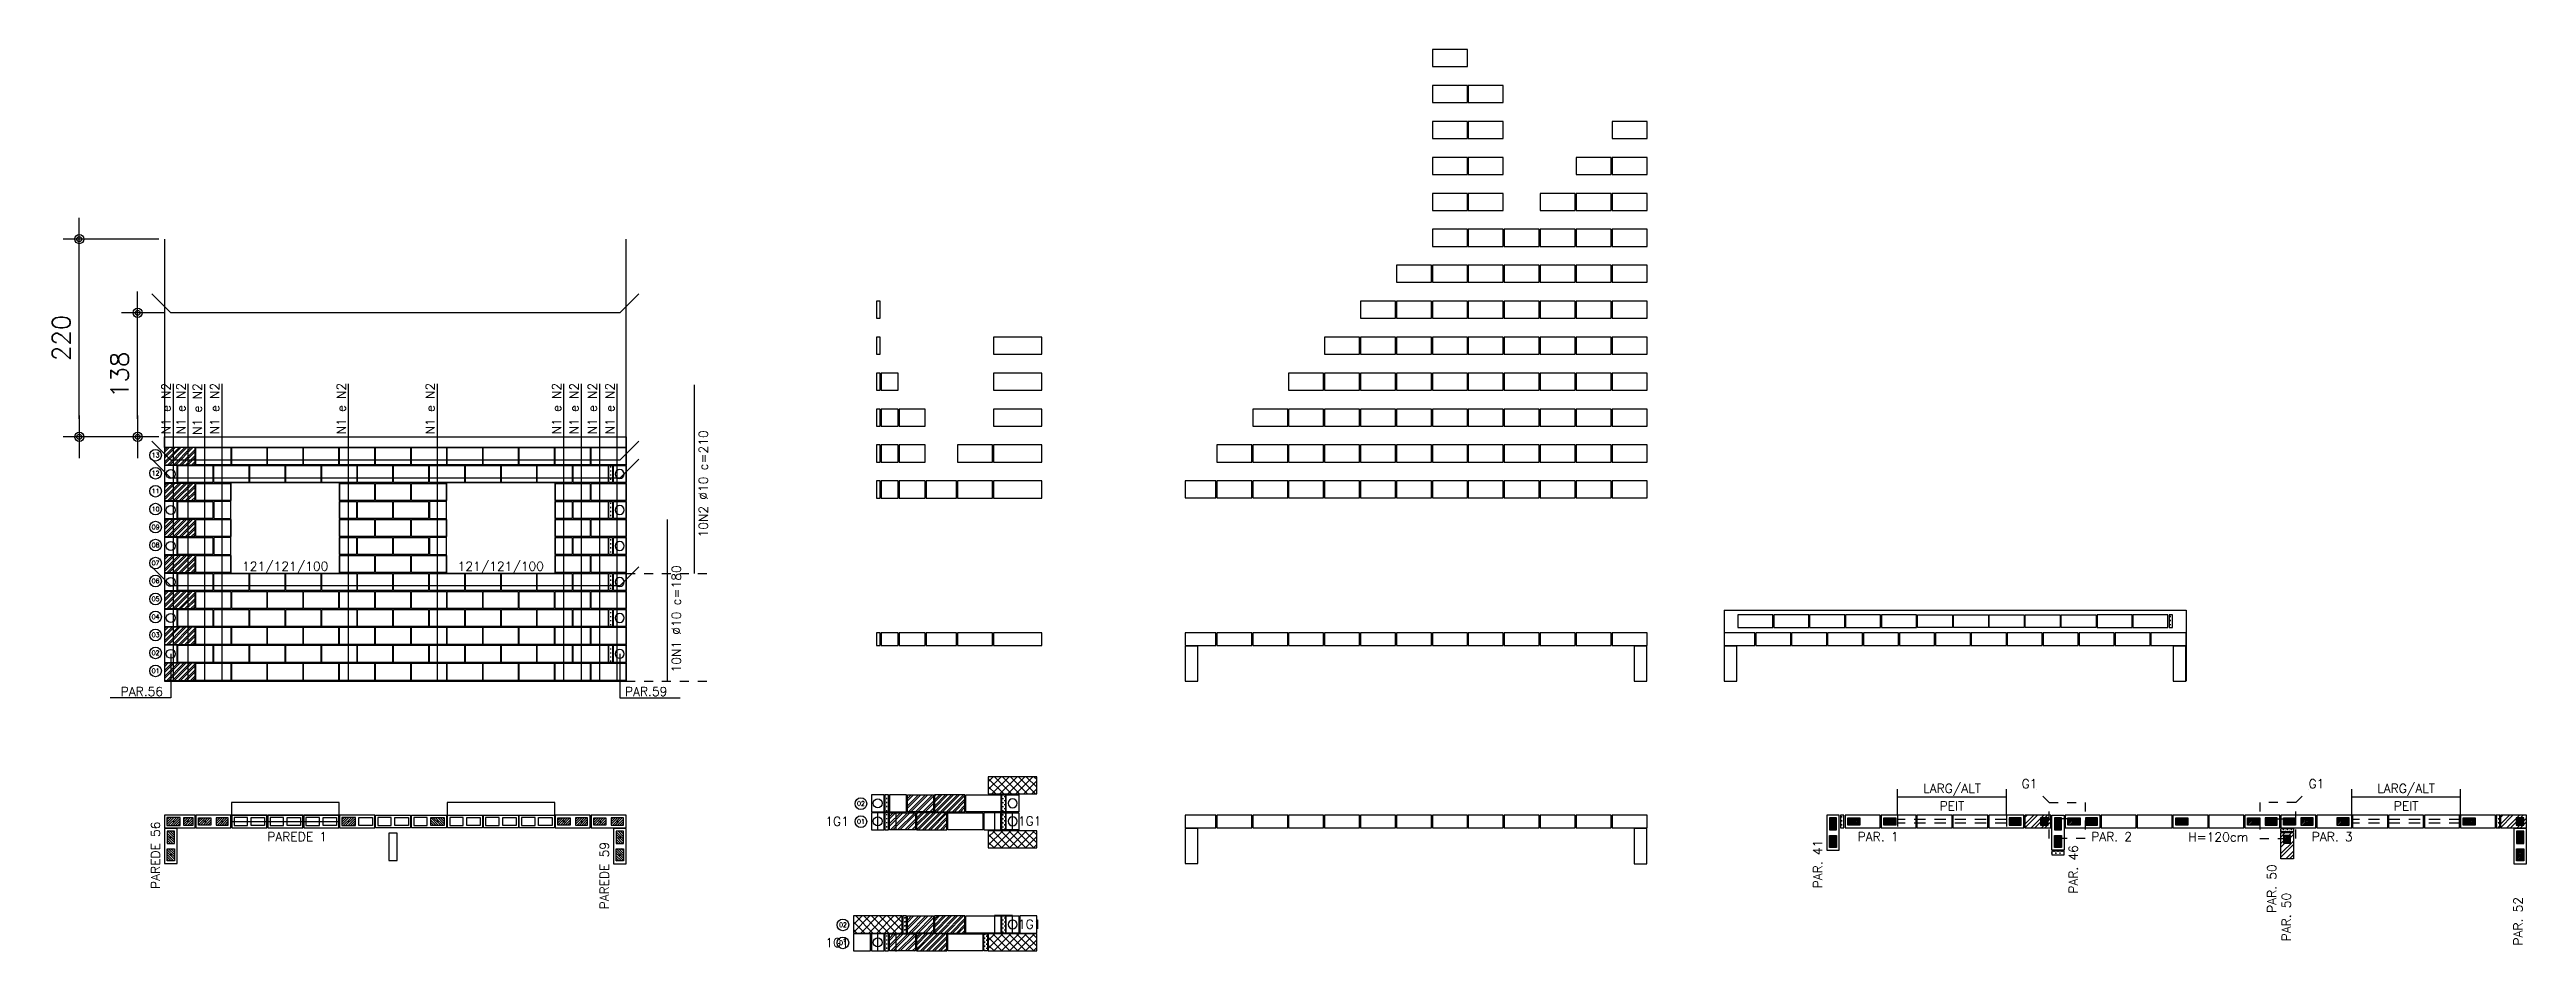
# Model space of a CAD drawing. Header units: metres. Extents: x -96 to 15, y -5 to 9.
# Drawn here: x -12.64 to 14.93, y -0.98 to 9.06 of the extents above; entities that cross this region are included whole.
import ezdxf
from ezdxf.enums import TextEntityAlignment as Align

# ---------------------------------------------------------------- set-up
doc = ezdxf.new("R2010")
doc.units = ezdxf.units.M
doc.header["$LTSCALE"] = 0.5
doc.header["$MEASUREMENT"] = 0
doc.header["$PDMODE"] = 34
doc.header["$PDSIZE"] = 0.1
for name, pattern in [('CENTER', [2, 1.25, -0.25, 0.25, -0.25]), ('DASHDOT2', [0.5, 0.25, -0.125, 0, -0.125]), ('HIDDEN', [0.375, 0.25, -0.125])]:
    doc.linetypes.add(name, pattern=pattern)
doc.layers.get('0').update_dxf_attribs({"linetype": 'CONTINUOUS'})
doc.layers.get('DEFPOINTS').update_dxf_attribs({"linetype": 'CONTINUOUS'})
doc.layers.add('_ALTERAÇÕES', color=6, linetype='CONTINUOUS', lineweight=100)
for name, color, linetype in [('AUX00', 7, 'CONTINUOUS'), ('AUX01', 1, 'CONTINUOUS'), ('B04', 6, 'CONTINUOUS'), ('B19', 3, 'CONTINUOUS'), ('B19C', 124, 'CONTINUOUS'), ('B29', 180, 'CONTINUOUS'), ('B29C', 184, 'CONTINUOUS'), ('B34', 150, 'CONTINUOUS'), ('B34C', 160, 'CONTINUOUS'), ('B39', 2, 'CONTINUOUS'), ('B39C', 5, 'CONTINUOUS'), ('B54', 1, 'CONTINUOUS'), ('B54C', 16, 'CONTINUOUS'), ('B90°', 116, 'CONTINUOUS'), ('BLOCO-I', 3, 'CONTINUOUS'), ('BLOCOS-E', 2, 'CONTINUOUS'), ('BP', 116, 'CONTINUOUS'), ('EIX01', 1, 'CENTER'), ('ESQ01', 5, 'CONTINUOUS'), ('ESQ03', 180, 'CONTINUOUS'), ('ESQUADRIAS', 5, 'HIDDEN'), ('FERRO', 4, 'CONTINUOUS'), ('FERRO_CANALETA', 4, 'CONTINUOUS'), ('FERRO_GROUTE', 4, 'CONTINUOUS'), ('G1', 6, 'CONTINUOUS'), ('GROUTE01', 6, 'CONTINUOUS'), ('H04', 9, 'CONTINUOUS'), ('H34', 9, 'CONTINUOUS'), ('H54', 1, 'CONTINUOUS'), ('HATCHBLOCO', 7, 'CONTINUOUS'), ('Janela', 23, 'CONTINUOUS'), ('Layer2', 4, 'CONTINUOUS'), ('PAR01', 3, 'CONTINUOUS'), ('PAR02', 6, 'CONTINUOUS'), ('PAR03', 5, 'CONTINUOUS'), ('TXPR', 3, 'CONTINUOUS'), ('TXPR02', 3, 'CONTINUOUS'), ('TXT02', 2, 'CONTINUOUS'), ('VIG02', 3, 'CONTINUOUS')]:
    doc.layers.add(name, color=color, linetype=linetype)
doc.styles.add('ROMANS', font='romans.shx')
doc.styles.add('SIMPLEX', font='SIMPLEX')
doc.dimstyles.get("Standard").update_dxf_attribs({"dimscale": 0, "dimtxt": 0.2, "dimasz": 0.2, "dimexe": 0.18, "dimexo": 0.0625, "dimgap": 0.1, "dimtad": 1, "dimdec": 1, "dimlfac": 100, "dimrnd": 0.5, "dimzin": 13, "dimdsep": 46, "dimtxsty": 'ROMANS', "dimblk1": 'DE2', "dimblk2": 'DE2', "dimsah": 1, "dimcen": 0.1, "dimclrt": 3, "dimadec": 0, "dimazin": 0, "dimtfac": 1, "dimtix": 1, "dimtofl": 0, "dimtmove": 0, "dimatfit": 3, "dimldrblk": 'DE2', "dimfxl": 0, "dimtolj": 1, "dimtzin": 13, "dimarcsym": 0})
pattern_1 = [(360, (9.124238, 13.820944), (0.02250224, 0.02250224), [0.01125112, -0.03375336]), (90, (9.129863, 13.815318), (-0.02250224, 0.02250224), [0.01125112, -0.03375336])]
pattern_2 = [(45, (8.82601, 14.647574), (-0.03314893, 0.03314893), []), (45, (8.84811, 14.647574), (-0.03314893, 0.03314893), [])]
pattern_3 = [(45, (-8.032343, -23.31658), (-0.013258252, 0.013258252), [])]
pattern_4 = [(45, (3.171887, -1.50046), (-0.0441942, 0.0441942), []), (135, (3.171887, -1.50046), (-0.0441942, -0.0441942), [])]
pattern_5 = [(135, (31.669187, 43.465267), (-0.0088388348, -0.0088388348), [])]
pattern_6 = [(45, (43.315318, -24.389187), (-0.0088388348, 0.0088388348), [])]
pattern_7 = [(45, (53.110318, -23.989238), (-0.0088388348, 0.0088388348), [])]
pattern_8 = [(45, (55.110318, -23.989238), (-0.0088388348, 0.0088388348), [])]
pattern_9 = [(45, (55.510318, -23.989238), (-0.0088388348, 0.0088388348), [])]
pattern_10 = [(135, (39.319187, 43.315268), (-0.0088388348, -0.0088388348), [])]

msp = doc.modelspace()

# ---------------------------------------------------------------- texts
at = {"layer": 'AUX00', "color": 2, "style": 'ROMANS'}
for s, p in [('13', (-11.5061, 4.5211)), ('12', (-11.5061, 4.3211)), ('11', (-11.5061, 4.1211)), ('10', (-11.5061, 3.9211)), ('09', (-11.5061, 3.7211)), ('08', (-11.5061, 3.5211)), ('07', (-11.5061, 3.3211)), ('06', (-11.5061, 3.1211)), ('05', (-11.5061, 2.9211)), ('04', (-11.5061, 2.7211)), ('03', (-11.5061, 2.5211)), ('02', (-11.5061, 2.3211)), ('01', (-11.5061, 2.1211)), ('02', (-3.654, 0.6438)), ('01', (-3.654, 0.4438)), ('02', (-3.854, -0.7048)), ('01', (-3.854, -0.9048))]:
    msp.add_text(s, height=0.05, rotation=360, dxfattribs=at).set_placement(p)
at = {"layer": 'TXPR', "linetype": 'Continuous', "style": 'ROMANS'}
for s, p in [('PAR. 1', (7.485, 0.25)), ('PAR. 2', (10.084, 0.25, 0)), ('PAR. 3', (12.54, 0.25))]:
    msp.add_text(s, height=0.1, dxfattribs=at).set_placement(p)
for s, p in [('PAR. 41', (7.09, -0.2742)), ('PAR. 46', (9.935, -0.3342)), ('PAR. 50', (12.145, -0.548)), ('PAR. 50', (12.3064, -0.8645)), ('PAR. 52', (14.8864, -0.9114))]:
    msp.add_text(s, height=0.1, rotation=90, dxfattribs=at).set_placement(p)
at = {"layer": 'TXPR02', "style": 'SIMPLEX'}
for s, p in [('PAREDE 56', (-11.4143, -0.2815)), ('PAREDE 59', (-6.4171, -0.5095))]:
    msp.add_text(s, height=0.1, rotation=90, dxfattribs=at).set_placement(p)
msp.add_text('PAREDE 1', height=0.1, dxfattribs=at).set_placement((-10.2193, 0.2499))
at = {"layer": 'TXT02'}
for s, rotation, style, p in [('N1 e N2', 90, 'ROMANS', (-11.2966, 4.7763, 0)), ('N1 e N2', 90, 'ROMANS', (-11.1316, 4.7763, 0)), ('N1 e N2', 90, 'ROMANS', (-10.9491, 4.7713, 0)), ('N1 e N2', 90, 'ROMANS', (-10.7541, 4.7763, 0)), ('N1 e N2', 90, 'ROMANS', (-9.3466, 4.7763, 0)), ('N1 e N2', 90, 'ROMANS', (-8.3566, 4.7763, 0)), ('N1 e N2', 90, 'ROMANS', (-6.9491, 4.7763, 0)), ('N1 e N2', 90, 'ROMANS', (-6.7541, 4.7763, 0)), ('N1 e N2', 90, 'ROMANS', (-6.5506, 4.7763, 0)), ('N1 e N2', 90, 'ROMANS', (-6.3556, 4.7763, 0)), ('10N2 %%C10 c=210', 90, 'SIMPLEX', (-5.3158, 3.6299)), ('10N1 %%C10 c=180', 90, 'SIMPLEX', (-5.6158, 2.1276)), ('PAR.56', 360, 'ROMANS', (-11.8516, 1.8655, 0)), ('PAR.59', 0, 'ROMANS', (-6.2385, 1.8655, 0))]:
    msp.add_text(s, height=0.1, rotation=rotation, dxfattribs=dict(at, style=style)).set_placement(p)
at = {"layer": 'TXT02', "linetype": 'Continuous', "style": 'ROMANS'}
for s, p in [('121/121/100', (-10.0208, 3.2299, 0)), ('121/121/100', (-7.6208, 3.2299, 0)), ('H=120cm', (11.4992, 0.2161))]:
    msp.add_text(s, height=0.1, dxfattribs=at).set_placement(p, align=Align.BOTTOM_CENTER)
at = {"layer": 'TXT02', "style": 'ROMANS'}
for s, p in [('G1', (9.3095, 0.8395, 0)), ('G1', (12.5038, 0.8395, 0)), ('1G1', (-4.0072, 0.4207)), ('1G1', (-1.8634, 0.4253)), ('1G1', (-1.8634, -0.7233)), ('1G1', (-4.0072, -0.9279))]:
    msp.add_text(s, height=0.1, dxfattribs=at).set_placement(p)
for p in [(8.535, 0.7566, 0), (13.59, 0.7566)]:
    msp.add_attdef('LARG/ALT', text='XXX/XXX', height=0.1, rotation=360, dxfattribs=at).set_placement(p, align=Align.BOTTOM_CENTER)
for p in [(8.535, 0.6924, 0), (13.59, 0.6924)]:
    msp.add_attdef('PEIT', text='100', height=0.1, rotation=360, dxfattribs=at).set_placement(p, align=Align.TOP_CENTER)

# ---------------------------------------------------------------- blocks, each defined once
blk = doc.blocks.new('BP')
at = {"layer": 'BP'}
blk.add_lwpolyline([(0, 0), (0.14, 0), (0.14, 0.19), (0, 0.19)], close=True, dxfattribs=at)
blk.add_circle((0.07, 0.095), 0.05, dxfattribs=at)
blk = doc.blocks.new('BE-14X04-VISTA')
at = {"layer": 'H04'}
h = blk.add_hatch(dxfattribs=at)
h.set_pattern_fill('CROSS', color=256, scale=0.090009, style=0)
h.set_pattern_definition(pattern_1)
h.paths.add_polyline_path([(-0.04, 0), (0, 0), (0, 0.19), (-0.04, 0.19)])
at = {"layer": 'B04'}
blk.add_lwpolyline([(0, 0), (-0.04, 0), (-0.04, 0.19), (0, 0.19)], close=True, dxfattribs=at)
blk = doc.blocks.new('BE-14X34-VISTA')
at = {"layer": 'H34'}
h = blk.add_hatch(dxfattribs=at)
h.set_pattern_fill('ANSI32', color=256, scale=0.125012, style=0)
h.set_pattern_definition(pattern_2)
h.paths.add_polyline_path([(-0.34, 0), (0, 0), (0, 0.19), (-0.34, 0.19)])
at = {"layer": 'B34'}
blk.add_lwpolyline([(-0.34, 0), (0, 0), (0, 0.19), (-0.34, 0.19)], close=True, dxfattribs=at)
blk = doc.blocks.new('BEC-14X34-VISTA')
at = {"layer": 'H34'}
h = blk.add_hatch(dxfattribs=at)
h.set_pattern_fill('ANSI32', color=160, scale=0.125012, style=0)
h.set_pattern_definition(pattern_2)
h.paths.add_polyline_path([(-0.34, 0), (0, 0), (0, 0.19), (-0.34, 0.19)])
at = {"layer": 'B34C'}
blk.add_lwpolyline([(-0.34, 0), (0, 0), (0, 0.19), (-0.34, 0.19)], close=True, dxfattribs=at)
blk = doc.blocks.new('BE-14X29-VISTA')
at = {"layer": 'B34'}
h = blk.add_hatch(dxfattribs=at)
h.set_pattern_fill('ANSI32', scale=0.15, style=0)
h.paths.add_polyline_path([(0, 0.19), (0, 0), (0.29, 0), (0.29, 0.19)])
at = {"layer": 'B29'}
blk.add_lwpolyline([(0, 0.19), (0.29, 0.19), (0.29, 0), (0, 0)], close=True, dxfattribs=at)
blk = doc.blocks.new('BEC-14X29-VISTA')
at = {"layer": 'B29C'}
h = blk.add_hatch(dxfattribs=at)
h.set_pattern_fill('ANSI32', color=256, scale=0.15, style=0)
h.paths.add_polyline_path([(0, 0.19), (0, 0), (0.29, 0), (0.29, 0.19)])
blk.add_lwpolyline([(0, 0.19), (0.29, 0.19), (0.29, 0), (0, 0)], close=True, dxfattribs=at)
blk = doc.blocks.new('V39-2G')
at = {"layer": 'HATCHBLOCO'}
h = blk.add_hatch(dxfattribs=at)
h.set_pattern_fill('ANSI31', color=3, scale=0.15)
h.set_pattern_definition(pattern_3)
h.paths.add_polyline_path([(0.03, 0.03), (0.165, 0.03), (0.165, 0.11), (0.03, 0.11)])
h = blk.add_hatch(dxfattribs=at)
h.set_pattern_fill('ANSI31', color=3, scale=0.15)
h.set_pattern_definition(pattern_3)
h.paths.add_polyline_path([(0.225, 0.03), (0.36, 0.03), (0.36, 0.11), (0.225, 0.11)])
at = {"layer": 'BLOCOS-E'}
for points in [[(0, 0), (0.39, 0), (0.39, 0.14), (0, 0.14)], [(0.165, 0.11), (0.165, 0.03), (0.03, 0.03), (0.03, 0.11)], [(0.225, 0.03), (0.36, 0.03), (0.36, 0.11), (0.225, 0.11)]]:
    blk.add_lwpolyline(points, close=True, dxfattribs=at)
at = {"layer": 'FERRO'}
for centre in [(0.0975, 0.07), (0.2925, 0.07)]:
    blk.add_circle(centre, 0.007, dxfattribs=at)
blk = doc.blocks.new('V34-2G')
at = {"layer": 'HATCHBLOCO'}
h = blk.add_hatch(dxfattribs=at)
h.set_pattern_fill('ANSI31', color=3, scale=0.15)
h.paths.add_polyline_path([(0.025, 0.025), (0.025, 0.115), (0.175, 0.115), (0.175, 0.025)])
h.paths.add_polyline_path([(0.315, 0.025), (0.215, 0.025), (0.215, 0.115), (0.315, 0.115)])
at = {"layer": 'B39'}
blk.add_lwpolyline([(0, 0), (0.34, 0), (0.34, 0.14), (0, 0.14)], close=True, dxfattribs=at)
at = {"layer": 'B39', "color": 30}
for points in [[(0.025, 0.025), (0.175, 0.025), (0.175, 0.115), (0.025, 0.115)], [(0.315, 0.025), (0.215, 0.025), (0.215, 0.115), (0.315, 0.115)]]:
    blk.add_lwpolyline(points, close=True, dxfattribs=at)
at = {"layer": 'FERRO'}
for centre in [(0.1, 0.07), (0.265, 0.07)]:
    blk.add_circle(centre, 0.007, dxfattribs=at)
blk = doc.blocks.new('V39s')
at = {"layer": 'B39'}
for points in [[(0, 0), (0.39, 0), (0.39, 0.14), (0, 0.14)], [(0.025, 0.025), (0.175, 0.025), (0.175, 0.115), (0.025, 0.115)], [(0.365, 0.025), (0.215, 0.025), (0.215, 0.115), (0.365, 0.115)]]:
    blk.add_lwpolyline(points, close=True, dxfattribs=at)
blk = doc.blocks.new('V39-G')
at = {"layer": 'HATCHBLOCO'}
h = blk.add_hatch(dxfattribs=at)
h.set_pattern_fill('ANSI31', color=3, scale=0.15)
h.set_pattern_definition([(45, (-8.1061, -23.4977), (-0.013258252, 0.013258252), [])])
h.paths.add_polyline_path([(0.025, 0.025), (0.025, 0.115), (0.175, 0.115), (0.175, 0.025)])
at = {"layer": 'B39'}
for points in [[(0, 0), (0.39, 0), (0.39, 0.14), (0, 0.14)], [(0.025, 0.025), (0.175, 0.025), (0.175, 0.115), (0.025, 0.115)], [(0.365, 0.025), (0.215, 0.025), (0.215, 0.115), (0.365, 0.115)]]:
    blk.add_lwpolyline(points, close=True, dxfattribs=at)
at = {"layer": 'FERRO'}
blk.add_circle((0.1, 0.07), 0.007, dxfattribs=at)
blk = doc.blocks.new('BE-14X54-VISTA')
at = {"layer": 'H54'}
h = blk.add_hatch(dxfattribs=at)
h.set_pattern_fill('ANSI37', color=9, scale=0.5)
h.set_pattern_definition(pattern_4)
h.paths.add_polyline_path([(0, 0.19), (0, 0), (0.54, 0), (0.54, 0.19)])
at = {"layer": 'B54'}
blk.add_lwpolyline([(0, 0), (0.54, 0), (0.54, 0.19), (0, 0.19)], close=True, dxfattribs=at)
blk = doc.blocks.new('*U24')
at = {"layer": 'H54'}
h = blk.add_hatch(dxfattribs=at)
h.set_pattern_fill('ANSI37', color=16, scale=0.5)
h.set_pattern_definition(pattern_4)
h.paths.add_polyline_path([(0, 0.19), (0, 0), (0.54, 0), (0.54, 0.19)])
at = {"layer": 'B54C'}
blk.add_lwpolyline([(0, 0), (0.54, 0), (0.54, 0.19), (0, 0.19)], close=True, dxfattribs=at)
blk = doc.blocks.new('DE2')
blk.add_line((-1.19, 0), (1.19, 0))
at = {"color": 2}
for radius in [0.256, 0.138]:
    blk.add_circle((0, 0), radius, dxfattribs=at)
blk = doc.blocks.new('*D51')
at = {"layer": 'DEFPOINTS', "color": 0}
for p in [(-12.313, 6.95), (-11.364, 6.95), (-11.364, 4.75)]:
    blk.add_point(p, dxfattribs=at)
at = {"layer": 'ESQ03', "color": 0, "lineweight": -2}
for p, q in [((-11.427, 6.95), (-12.493, 6.95)), ((-12.313, 4.95), (-12.313, 6.75)), ((-11.427, 4.75), (-12.493, 4.75))]:
    blk.add_line(p, q, dxfattribs=at)
at = {"layer": 'ESQ03', "color": 0, "lineweight": -2, "xscale": 0.2, "yscale": 0.2, "zscale": 0.2}
for p, rotation in [((-12.313, 6.95), 90), ((-12.313, 4.75), 270)]:
    blk.add_blockref('DE2', p, dxfattribs=dict(at, rotation=rotation))
at = {"layer": 'ESQ03', "color": 3, "insert": (-12.513, 5.85), "char_height": 0.2, "attachment_point": 5, "rotation": 90, "style": 'ROMANS'}
blk.add_mtext('\\A1;220', dxfattribs=at)
blk = doc.blocks.new('*D52')
at = {"layer": 'DEFPOINTS', "color": 0}
for p in [(-11.663, 6.13), (-11.294, 6.13), (-11.364, 4.75)]:
    blk.add_point(p, dxfattribs=at)
at = {"layer": 'ESQ03', "color": 0, "lineweight": -2}
for p, q in [((-11.357, 6.13), (-11.843, 6.13)), ((-11.663, 4.95), (-11.663, 5.93)), ((-11.427, 4.75), (-11.843, 4.75))]:
    blk.add_line(p, q, dxfattribs=at)
at = {"layer": 'ESQ03', "color": 0, "lineweight": -2, "xscale": 0.2, "yscale": 0.2, "zscale": 0.2}
for p, rotation in [((-11.663, 6.13), 90), ((-11.663, 4.75), 270)]:
    blk.add_blockref('DE2', p, dxfattribs=dict(at, rotation=rotation))
at = {"layer": 'ESQ03', "color": 3, "insert": (-11.863, 5.44), "char_height": 0.2, "attachment_point": 5, "rotation": 90, "style": 'ROMANS'}
blk.add_mtext('\\A1;138', dxfattribs=at)

# ---------------------------------------------------------------- dimensions: what is measured, and where the dimension line sits
at = {"layer": 'ESQ03'}
for base, p2, picture, middle in [((-12.3126, 6.9499), (-11.3643, 6.9499), '*D51', (-12.5126, 5.8499)), ((-11.6633, 6.1299), (-11.2943, 6.1299), '*D52', (-11.8633, 5.4399))]:
    dim = msp.add_linear_dim(base=base, p1=(-11.3643, 4.7499), p2=p2, angle=90, dimstyle='Standard', override={"dimscale": 1}, dxfattribs=at)
    dim.commit()
    dim.dimension.update_dxf_attribs({"geometry": picture, "text_midpoint": middle})

# ---------------------------------------------------------------- hatches: boundary and pattern name
at = {"layer": 'AUX00'}
h = msp.add_hatch(dxfattribs=at)
h.set_pattern_fill('ANSI31', scale=0.1, angle=90, style=0)
h.set_pattern_definition(pattern_5)
h.paths.add_polyline_path([(7.17, 0.3749), (7.25, 0.3749), (7.25, 0.5099), (7.17, 0.5099)])
h = msp.add_hatch(dxfattribs=at)
h.set_pattern_fill('ANSI31', scale=0.1, angle=90, style=0)
h.set_pattern_definition(pattern_5)
h.paths.add_polyline_path([(7.25, 0.3149), (7.25, 0.1799), (7.17, 0.1799), (7.17, 0.3149)])
h = msp.add_hatch(dxfattribs=at)
h.set_pattern_fill('ANSI31', scale=0.1, style=0)
h.set_pattern_definition([(45, (50.660318, -23.989238), (-0.0088388348, 0.0088388348), [])])
h.paths.add_polyline_path([(7.51, 0.5099), (7.51, 0.4299), (7.375, 0.4299), (7.375, 0.5099)])
h = msp.add_hatch(dxfattribs=at)
h.set_pattern_fill('ANSI31', scale=0.1, style=0)
h.set_pattern_definition([(45, (51.060318, -23.989238), (-0.0088388348, 0.0088388348), [])])
h.paths.add_polyline_path([(7.91, 0.5099), (7.91, 0.4299), (7.775, 0.4299), (7.775, 0.5099)])
h = msp.add_hatch(dxfattribs=at)
h.set_pattern_fill('ANSI31', scale=0.1, style=0)
h.set_pattern_definition([(45, (52.260318, -23.989238), (-0.0088388348, 0.0088388348), [])])
h.paths.add_polyline_path([(9.17, 0.5099), (9.17, 0.4299), (9.305, 0.4299), (9.305, 0.5099)])
h = msp.add_hatch(dxfattribs=at)
h.set_pattern_fill('ANSI31', scale=0.1, angle=-90, style=0)
h.set_pattern_definition([(45, (9.605, 0.429949), (-0.0088388, 0.0088388), [])])
h.paths.add_polyline_path([(9.52, 0.5099), (9.52, 0.4299), (9.605, 0.4299), (9.605, 0.5099)])
h = msp.add_hatch(dxfattribs=at)
h.set_pattern_fill('ANSI31', scale=0.1, style=0)
h.set_pattern_definition(pattern_6)
h.paths.add_polyline_path([(9.755, 0.3749), (9.755, 0.5099), (9.675, 0.5099), (9.675, 0.3749)])
h = msp.add_hatch(dxfattribs=at)
h.set_pattern_fill('ANSI31', scale=0.1, style=0)
h.set_pattern_definition(pattern_6)
h.paths.add_polyline_path([(9.675, 0.3149), (9.755, 0.3149), (9.755, 0.1799), (9.675, 0.1799)])
h = msp.add_hatch(dxfattribs=at)
h.set_pattern_fill('ANSI31', scale=0.1, style=0)
h.set_pattern_definition(pattern_7)
h.paths.add_polyline_path([(9.96, 0.5099), (9.96, 0.4299), (9.825, 0.4299), (9.825, 0.5099)])
h = msp.add_hatch(dxfattribs=at)
h.set_pattern_fill('ANSI31', scale=0.1, style=0)
h.set_pattern_definition(pattern_7)
h.paths.add_polyline_path([(10.02, 0.4299), (10.155, 0.4299), (10.155, 0.5099), (10.02, 0.5099)])
h = msp.add_hatch(dxfattribs=at)
h.set_pattern_fill('ANSI31', scale=0.1, style=0)
h.set_pattern_definition([(45, (54.310318, -23.989238), (-0.0088388348, 0.0088388348), [])])
h.paths.add_polyline_path([(11.16, 0.5099), (11.16, 0.4299), (11.025, 0.4299), (11.025, 0.5099)])
h = msp.add_hatch(dxfattribs=at)
h.set_pattern_fill('ANSI31', scale=0.1, style=0)
h.set_pattern_definition(pattern_8)
h.paths.add_polyline_path([(11.96, 0.4299), (11.825, 0.4299), (11.825, 0.5099), (11.96, 0.5099)])
h = msp.add_hatch(dxfattribs=at)
h.set_pattern_fill('ANSI31', scale=0.1, style=0)
h.set_pattern_definition(pattern_8)
h.paths.add_polyline_path([(12.02, 0.5099), (12.02, 0.4299), (12.155, 0.4299), (12.155, 0.5099)])
h = msp.add_hatch(dxfattribs=at)
h.set_pattern_fill('ANSI31', scale=0.1, style=0)
h.set_pattern_definition(pattern_9)
h.paths.add_polyline_path([(12.36, 0.4299), (12.225, 0.4299), (12.225, 0.5099), (12.36, 0.5099)])
h = msp.add_hatch(dxfattribs=at)
h.set_pattern_fill('ANSI31', scale=0.1, angle=-90, style=0)
h.set_pattern_definition([(45, (0.26, 0.03), (-0.008838835, 0.008838835), [])])
h.paths.add_polyline_path([(12.225, 0.23), (12.305, 0.23), (12.305, 0.315), (12.225, 0.315)])
h = msp.add_hatch(dxfattribs=at)
h.set_pattern_fill('ANSI31', scale=0.1, style=0)
h.set_pattern_definition(pattern_9)
h.paths.add_polyline_path([(12.42, 0.5099), (12.42, 0.4299), (12.555, 0.4299), (12.555, 0.5099)])
h = msp.add_hatch(dxfattribs=at)
h.set_pattern_fill('ANSI31', scale=0.1, style=0)
h.set_pattern_definition([(45, (55.910318, -23.989238), (-0.0088388348, 0.0088388348), [])])
h.paths.add_polyline_path([(12.82, 0.5099), (12.82, 0.4299), (12.955, 0.4299), (12.955, 0.5099)])
h = msp.add_hatch(dxfattribs=at)
h.set_pattern_fill('ANSI31', scale=0.1, style=0)
h.set_pattern_definition([(45, (57.510318, -23.989238), (-0.0088388348, 0.0088388348), [])])
h.paths.add_polyline_path([(14.36, 0.5099), (14.36, 0.4299), (14.225, 0.4299), (14.225, 0.5099)])
h = msp.add_hatch(dxfattribs=at)
h.set_pattern_fill('ANSI31', scale=0.1, angle=-90, style=0)
h.set_pattern_definition([(45, (14.9, 0.42995), (-0.0088388, 0.0088388), [])])
h.paths.add_polyline_path([(14.815, 0.5099), (14.815, 0.4299), (14.9, 0.4299), (14.9, 0.5099)])
h = msp.add_hatch(dxfattribs=at)
h.set_pattern_fill('ANSI31', scale=0.1, angle=90, style=0)
h.set_pattern_definition(pattern_10)
h.paths.add_polyline_path([(14.82, 0.225), (14.9, 0.225), (14.9, 0.36), (14.82, 0.36)])
h = msp.add_hatch(dxfattribs=at)
h.set_pattern_fill('ANSI31', scale=0.1, angle=90, style=0)
h.set_pattern_definition(pattern_10)
h.paths.add_polyline_path([(14.9, 0.165), (14.9, 0.03), (14.82, 0.03), (14.82, 0.165)])
at = {"layer": 'B34'}
h = msp.add_hatch(dxfattribs=at)
h.set_pattern_fill('STEEL', scale=0.025, style=0)
h.set_pattern_definition([(45, (9.345, 0.39995), (-0.056127, 0.056127), []), (45, (9.345, 0.43964), (-0.056127, 0.056127), [])])
h.paths.add_polyline_path([(9.635, 0.5399), (9.345, 0.5399), (9.345, 0.3999), (9.635, 0.3999)])
h = msp.add_hatch(dxfattribs=at)
h.set_pattern_fill('STEEL', scale=0.025, style=0)
h.set_pattern_definition([(45, (0, 0), (-0.0561266, 0.0561266), []), (45, (0, 0.03969), (-0.0561266, 0.0561266), [])])
h.paths.add_polyline_path([(12.195, 0.055), (12.195, 0.345), (12.335, 0.345), (12.335, 0.055)])
h = msp.add_hatch(dxfattribs=at)
h.set_pattern_fill('STEEL', scale=0.025, style=0)
h.set_pattern_definition([(45, (14.64, 0.39995), (-0.056127, 0.056127), []), (45, (14.64, 0.43964), (-0.056127, 0.056127), [])])
h.paths.add_polyline_path([(14.93, 0.5399), (14.64, 0.5399), (14.64, 0.3999), (14.93, 0.3999)])
at = {"layer": 'H04'}
h = msp.add_hatch(dxfattribs=at)
h.set_pattern_fill('CROSS', color=256, scale=0.090009, style=0)
h.set_pattern_definition([(360, (12.782766, 16.049976), (0.02250224, 0.02250224), [0.01125112, -0.03375336]), (90, (12.788391, 16.04435), (-0.02250224, 0.02250224), [0.01125112, -0.03375336])])
h.paths.add_polyline_path([(10.991, 2.629), (10.951, 2.629), (10.951, 2.769), (10.991, 2.769)])
h = msp.add_hatch(dxfattribs=at)
h.set_pattern_fill('CROSS', color=256, scale=0.090009, style=0)
h.set_pattern_definition(pattern_1)
h.paths.add_polyline_path([(7.3325, 0.3999), (7.2925, 0.3999), (7.2925, 0.5399), (7.3325, 0.5399)])
h = msp.add_hatch(dxfattribs=at)
h.set_pattern_fill('CROSS', color=256, scale=0.090009, angle=-90, style=0)
h.set_pattern_definition([(270, (26.015944, -8.771788), (0.02250224, -0.02250224), [0.01125112, -0.03375336]), (360, (26.010318, -8.777413), (0.02250224, 0.02250224), [0.01125112, -0.03375336])])
h.paths.add_polyline_path([(12.195, 0.3925), (12.195, 0.3525), (12.335, 0.3525), (12.335, 0.3925)])
h = msp.add_hatch(dxfattribs=at)
h.set_pattern_fill('CROSS', color=256, scale=0.090009, style=0)
h.set_pattern_definition(pattern_1)
h.paths.add_polyline_path([(14.6325, 0.3999), (14.5925, 0.3999), (14.5925, 0.5399), (14.6325, 0.5399)])
h = msp.add_hatch(dxfattribs=at)
h.set_pattern_fill('CROSS', color=256, scale=0.090009, style=0)
h.set_pattern_definition(pattern_1)
h.paths.add_polyline_path([(9.645, 0.0999), (9.645, 0.1399), (9.785, 0.1399), (9.785, 0.0999)])

# ---------------------------------------------------------------- linework, layer by layer
at = {"layer": 'AUX00'}
for centre in [(-11.4639, 4.5449), (-11.4639, 4.3449), (-11.4639, 4.1449), (-11.4639, 3.9449), (-11.4639, 3.7449), (-11.4639, 3.5449), (-11.4639, 3.3449), (-11.4639, 3.1449), (-11.4639, 2.9449), (-11.4639, 2.7449), (-11.4639, 2.5449), (-11.4639, 2.3449), (-11.4639, 2.1449), (-3.6118, 0.6676), (-3.6118, 0.4676), (-3.8118, -0.681), (-3.8118, -0.881)]:
    msp.add_circle(centre, 0.065, dxfattribs=at)
at = {"layer": 'AUX01'}
for p, q in [((7.93, 0.5399, 0), (7.93, 0.8299, 0)), ((9.14, 0.5399, 0), (9.14, 0.8299, 0)), ((12.985, 0.5399), (12.985, 0.8299)), ((14.195, 0.5399), (14.195, 0.8299)), ((9.14, 0.7399, 0), (7.93, 0.7399, 0)), ((14.195, 0.7399), (12.985, 0.7399))]:
    msp.add_line(p, q, dxfattribs=at)
at = {"layer": 'AUX01', "linetype": 'DASHDOT2', "ltscale": 0.5}
for p, q in [((9.6176, 0.6818, 0), (9.4762, 0.8233, 0)), ((12.3624, 0.6818, 0), (12.5038, 0.8233, 0))]:
    msp.add_line(p, q, dxfattribs=at)
at = {"layer": 'AUX01'}
msp.add_lwpolyline([(-11.3643, 6.9499), (-11.3643, 2.0299), (-6.2258, 2.0299), (-6.2258, 6.9499)], dxfattribs=at)
for points in [[(-10.6258, 4.2399), (-9.4158, 4.2399), (-9.4158, 3.2299), (-10.6258, 3.2299)], [(-8.2258, 4.2399), (-7.0158, 4.2399), (-7.0158, 3.2299), (-8.2258, 3.2299)]]:
    msp.add_lwpolyline(points, close=True, dxfattribs=at)
at = {"layer": 'AUX01', "elevation": 0}
for points in [[(-11.2943, 2.3349), (-11.2943, 1.8441), (-11.9679, 1.8441)], [(-6.2958, 2.3349), (-6.2958, 1.8441), (-5.6222, 1.8441)]]:
    msp.add_lwpolyline(points, dxfattribs=at)
at = {"layer": 'AUX01', "linetype": 'DASHDOT2', "ltscale": 0.5, "elevation": 0}
for points in [[(10.0176, 0.2818), (9.6176, 0.2818), (9.6176, 0.6818), (10.0176, 0.6818)], [(11.9624, 0.2818), (12.3624, 0.2818), (12.3624, 0.6818), (11.9624, 0.6818)]]:
    msp.add_lwpolyline(points, close=True, dxfattribs=at)
at = {"layer": 'B04'}
for points in [[(-3.4389, 6.0689), (-3.3989, 6.0689), (-3.3989, 6.2589), (-3.4389, 6.2589)], [(-3.4389, 5.6689), (-3.3989, 5.6689), (-3.3989, 5.8589), (-3.4389, 5.8589)], [(-3.4389, 5.2689), (-3.3989, 5.2689), (-3.3989, 5.4589), (-3.4389, 5.4589)], [(-3.4389, 4.8689), (-3.3989, 4.8689), (-3.3989, 5.0589), (-3.4389, 5.0589)], [(-3.4389, 4.4689), (-3.3989, 4.4689), (-3.3989, 4.6589), (-3.4389, 4.6589)], [(-3.4389, 4.0689), (-3.3989, 4.0689), (-3.3989, 4.2589), (-3.4389, 4.2589)], [(10.951, 2.629), (10.991, 2.629), (10.991, 2.769), (10.951, 2.769)], [(-3.4389, 2.429), (-3.3989, 2.429), (-3.3989, 2.569), (-3.4389, 2.569)], [(7.2925, 0.3999), (7.3325, 0.3999), (7.3325, 0.5399), (7.2925, 0.5399)], [(12.195, 0.3525), (12.195, 0.3925), (12.335, 0.3925), (12.335, 0.3525)], [(14.5925, 0.3999), (14.6325, 0.3999), (14.6325, 0.5399), (14.5925, 0.5399)], [(9.645, 0.1399), (9.645, 0.0999), (9.785, 0.0999), (9.785, 0.1399)]]:
    msp.add_lwpolyline(points, close=True, dxfattribs=at)
at = {"layer": 'B19'}
for points in [[(-3.3864, 5.2689), (-3.1964, 5.2689), (-3.1964, 5.4589), (-3.3864, 5.4589)], [(-3.3864, 4.8689), (-3.1964, 4.8689), (-3.1964, 5.0589), (-3.3864, 5.0589)], [(-3.3864, 4.4689), (-3.1964, 4.4689), (-3.1964, 4.6589), (-3.3864, 4.6589)], [(-3.3864, 4.0689), (-3.1964, 4.0689), (-3.1964, 4.2589), (-3.3864, 4.2589)], [(-10.6258, 4.0299), (-10.8158, 4.0299), (-10.8158, 3.8399), (-10.6258, 3.8399)], [(-9.4158, 4.0299), (-9.2258, 4.0299), (-9.2258, 3.8399), (-9.4158, 3.8399)], [(-8.2258, 4.0299), (-8.4158, 4.0299), (-8.4158, 3.8399), (-8.2258, 3.8399)], [(-7.0158, 4.0299), (-6.8258, 4.0299), (-6.8258, 3.8399), (-7.0158, 3.8399)], [(-10.6258, 3.6299), (-10.8158, 3.6299), (-10.8158, 3.4399), (-10.6258, 3.4399)], [(-9.4158, 3.6299), (-9.2258, 3.6299), (-9.2258, 3.4399), (-9.4158, 3.4399)], [(-8.2258, 3.6299), (-8.4158, 3.6299), (-8.4158, 3.4399), (-8.2258, 3.4399)], [(-7.0158, 3.6299), (-6.8258, 3.6299), (-6.8258, 3.4399), (-7.0158, 3.4399)], [(-3.1964, 2.569), (-3.3864, 2.569), (-3.3864, 2.429), (-3.1964, 2.429)], [(-2.0535, 0.5669), (-2.2435, 0.5669), (-2.2435, 0.3769), (-2.0535, 0.3769)], [(-3.5034, -0.7817), (-3.6934, -0.7817), (-3.6934, -0.9717), (-3.5034, -0.9717)]]:
    msp.add_lwpolyline(points, close=True, dxfattribs=at)
at = {"layer": 'B19C'}
for points in [[(-3.1034, 0.7669), (-3.2934, 0.7669), (-3.2934, 0.5769), (-3.1034, 0.5769)], [(-1.6535, -0.5817), (-1.8435, -0.5817), (-1.8435, -0.7717), (-1.6535, -0.7717)]]:
    msp.add_lwpolyline(points, close=True, dxfattribs=at)
at = {"layer": 'B29'}
for points in [[(-3.1864, 4.8689), (-2.8964, 4.8689), (-2.8964, 5.0589), (-3.1864, 5.0589)], [(-3.1864, 4.4689), (-2.8964, 4.4689), (-2.8964, 4.6589), (-3.1864, 4.6589)], [(-3.1864, 4.0689), (-2.8964, 4.0689), (-2.8964, 4.2589), (-3.1864, 4.2589)], [(-3.1864, 2.429), (-2.8964, 2.429), (-2.8964, 2.569), (-3.1864, 2.569)], [(9.635, 0.5399), (9.345, 0.5399), (9.345, 0.3999), (9.635, 0.3999)], [(12.195, 0.055), (12.195, 0.345), (12.335, 0.345), (12.335, 0.055)], [(14.64, 0.3999), (14.93, 0.3999), (14.93, 0.5399), (14.64, 0.5399)]]:
    msp.add_lwpolyline(points, close=True, dxfattribs=at)
at = {"layer": 'B34'}
for points in [[(-2.8864, 4.0689), (-2.5464, 4.0689), (-2.5464, 4.2589), (-2.8864, 4.2589)], [(0, 4.069), (0.34, 4.069), (0.34, 4.259), (0, 4.259)], [(-2.8864, 2.429), (-2.5464, 2.429), (-2.5464, 2.569), (-2.8864, 2.569)], [(0, 2.429), (0.34, 2.429), (0.34, 2.569), (0, 2.569)], [(6, 2.429), (6.34, 2.429), (6.34, 2.569), (6, 2.569)], [(0, 0.3999), (0.34, 0.3999), (0.34, 0.5399), (0, 0.5399)]]:
    msp.add_lwpolyline(points, close=True, dxfattribs=at)
at = {"layer": 'B39'}
for points in [[(2.75, 8.869), (3.14, 8.869), (3.14, 9.059), (2.75, 9.059)], [(2.75, 8.469), (3.14, 8.469), (3.14, 8.659), (2.75, 8.659)], [(3.15, 8.469), (3.54, 8.469), (3.54, 8.659), (3.15, 8.659)], [(2.75, 8.069), (3.14, 8.069), (3.14, 8.259), (2.75, 8.259)], [(3.15, 8.069), (3.54, 8.069), (3.54, 8.259), (3.15, 8.259)], [(4.75, 8.069), (5.14, 8.069), (5.14, 8.259), (4.75, 8.259)], [(2.75, 7.669), (3.14, 7.669), (3.14, 7.859), (2.75, 7.859)], [(3.15, 7.669), (3.54, 7.669), (3.54, 7.859), (3.15, 7.859)], [(4.35, 7.669), (4.74, 7.669), (4.74, 7.859), (4.35, 7.859)], [(4.75, 7.669), (5.14, 7.669), (5.14, 7.859), (4.75, 7.859)], [(2.75, 7.269), (3.14, 7.269), (3.14, 7.459), (2.75, 7.459)], [(3.15, 7.269), (3.54, 7.269), (3.54, 7.459), (3.15, 7.459)], [(3.95, 7.269), (4.34, 7.269), (4.34, 7.459), (3.95, 7.459)], [(4.35, 7.269), (4.74, 7.269), (4.74, 7.459), (4.35, 7.459)], [(4.75, 7.269), (5.14, 7.269), (5.14, 7.459), (4.75, 7.459)], [(2.75, 6.869), (3.14, 6.869), (3.14, 7.059), (2.75, 7.059)], [(3.15, 6.869), (3.54, 6.869), (3.54, 7.059), (3.15, 7.059)], [(3.55, 6.869), (3.94, 6.869), (3.94, 7.059), (3.55, 7.059)], [(3.95, 6.869), (4.34, 6.869), (4.34, 7.059), (3.95, 7.059)], [(4.35, 6.869), (4.74, 6.869), (4.74, 7.059), (4.35, 7.059)], [(4.75, 6.869), (5.14, 6.869), (5.14, 7.059), (4.75, 7.059)], [(2.35, 6.469), (2.74, 6.469), (2.74, 6.659), (2.35, 6.659)], [(2.75, 6.469), (3.14, 6.469), (3.14, 6.659), (2.75, 6.659)], [(3.15, 6.469), (3.54, 6.469), (3.54, 6.659), (3.15, 6.659)], [(3.55, 6.469), (3.94, 6.469), (3.94, 6.659), (3.55, 6.659)], [(3.95, 6.469), (4.34, 6.469), (4.34, 6.659), (3.95, 6.659)], [(4.35, 6.469), (4.74, 6.469), (4.74, 6.659), (4.35, 6.659)], [(4.75, 6.469), (5.14, 6.469), (5.14, 6.659), (4.75, 6.659)], [(1.95, 6.069), (2.34, 6.069), (2.34, 6.259), (1.95, 6.259)], [(2.35, 6.069), (2.74, 6.069), (2.74, 6.259), (2.35, 6.259)], [(2.75, 6.069), (3.14, 6.069), (3.14, 6.259), (2.75, 6.259)], [(3.15, 6.069), (3.54, 6.069), (3.54, 6.259), (3.15, 6.259)], [(3.55, 6.069), (3.94, 6.069), (3.94, 6.259), (3.55, 6.259)], [(3.95, 6.069), (4.34, 6.069), (4.34, 6.259), (3.95, 6.259)], [(4.35, 6.069), (4.74, 6.069), (4.74, 6.259), (4.35, 6.259)], [(4.75, 6.069), (5.14, 6.069), (5.14, 6.259), (4.75, 6.259)], [(1.55, 5.669), (1.94, 5.669), (1.94, 5.859), (1.55, 5.859)], [(1.95, 5.669), (2.34, 5.669), (2.34, 5.859), (1.95, 5.859)], [(2.35, 5.669), (2.74, 5.669), (2.74, 5.859), (2.35, 5.859)], [(2.75, 5.669), (3.14, 5.669), (3.14, 5.859), (2.75, 5.859)], [(3.15, 5.669), (3.54, 5.669), (3.54, 5.859), (3.15, 5.859)], [(3.55, 5.669), (3.94, 5.669), (3.94, 5.859), (3.55, 5.859)], [(3.95, 5.669), (4.34, 5.669), (4.34, 5.859), (3.95, 5.859)], [(4.35, 5.669), (4.74, 5.669), (4.74, 5.859), (4.35, 5.859)], [(4.75, 5.669), (5.14, 5.669), (5.14, 5.859), (4.75, 5.859)], [(1.15, 5.269), (1.54, 5.269), (1.54, 5.459), (1.15, 5.459)], [(1.55, 5.269), (1.94, 5.269), (1.94, 5.459), (1.55, 5.459)], [(1.95, 5.269), (2.34, 5.269), (2.34, 5.459), (1.95, 5.459)], [(2.35, 5.269), (2.74, 5.269), (2.74, 5.459), (2.35, 5.459)], [(2.75, 5.269), (3.14, 5.269), (3.14, 5.459), (2.75, 5.459)], [(3.15, 5.269), (3.54, 5.269), (3.54, 5.459), (3.15, 5.459)], [(3.55, 5.269), (3.94, 5.269), (3.94, 5.459), (3.55, 5.459)], [(3.95, 5.269), (4.34, 5.269), (4.34, 5.459), (3.95, 5.459)], [(4.35, 5.269), (4.74, 5.269), (4.74, 5.459), (4.35, 5.459)], [(4.75, 5.269), (5.14, 5.269), (5.14, 5.459), (4.75, 5.459)], [(0.75, 4.869), (1.14, 4.869), (1.14, 5.059), (0.75, 5.059)], [(1.15, 4.869), (1.54, 4.869), (1.54, 5.059), (1.15, 5.059)], [(1.55, 4.869), (1.94, 4.869), (1.94, 5.059), (1.55, 5.059)], [(1.95, 4.869), (2.34, 4.869), (2.34, 5.059), (1.95, 5.059)], [(2.35, 4.869), (2.74, 4.869), (2.74, 5.059), (2.35, 5.059)], [(2.75, 4.869), (3.14, 4.869), (3.14, 5.059), (2.75, 5.059)], [(3.15, 4.869), (3.54, 4.869), (3.54, 5.059), (3.15, 5.059)], [(3.55, 4.869), (3.94, 4.869), (3.94, 5.059), (3.55, 5.059)], [(3.95, 4.869), (4.34, 4.869), (4.34, 5.059), (3.95, 5.059)], [(4.35, 4.869), (4.74, 4.869), (4.74, 5.059), (4.35, 5.059)], [(4.75, 4.869), (5.14, 4.869), (5.14, 5.059), (4.75, 5.059)], [(-2.5364, 4.4689), (-2.1464, 4.4689), (-2.1464, 4.6589), (-2.5364, 4.6589)], [(0.35, 4.469), (0.74, 4.469), (0.74, 4.659), (0.35, 4.659)], [(0.75, 4.469), (1.14, 4.469), (1.14, 4.659), (0.75, 4.659)], [(1.15, 4.469), (1.54, 4.469), (1.54, 4.659), (1.15, 4.659)], [(1.55, 4.469), (1.94, 4.469), (1.94, 4.659), (1.55, 4.659)], [(1.95, 4.469), (2.34, 4.469), (2.34, 4.659), (1.95, 4.659)], [(2.35, 4.469), (2.74, 4.469), (2.74, 4.659), (2.35, 4.659)], [(2.75, 4.469), (3.14, 4.469), (3.14, 4.659), (2.75, 4.659)], [(3.15, 4.469), (3.54, 4.469), (3.54, 4.659), (3.15, 4.659)], [(3.55, 4.469), (3.94, 4.469), (3.94, 4.659), (3.55, 4.659)], [(3.95, 4.469), (4.34, 4.469), (4.34, 4.659), (3.95, 4.659)], [(4.35, 4.469), (4.74, 4.469), (4.74, 4.659), (4.35, 4.659)], [(4.75, 4.469), (5.14, 4.469), (5.14, 4.659), (4.75, 4.659)], [(-10.6258, 4.2299), (-10.6258, 4.0399), (-11.0158, 4.0399), (-11.0158, 4.2299)], [(-9.0258, 4.2299), (-9.0258, 4.0399), (-9.4158, 4.0399), (-9.4158, 4.2299)], [(-8.6258, 4.2299), (-8.6258, 4.0399), (-9.0158, 4.0399), (-9.0158, 4.2299)], [(-8.2258, 4.2299), (-8.2258, 4.0399), (-8.6158, 4.0399), (-8.6158, 4.2299)], [(-6.6258, 4.2299), (-6.6258, 4.0399), (-7.0158, 4.0399), (-7.0158, 4.2299)], [(-6.2258, 4.2299), (-6.2258, 4.0399), (-6.6158, 4.0399), (-6.6158, 4.2299)], [(-2.5364, 4.0689), (-2.1464, 4.0689), (-2.1464, 4.2589), (-2.5364, 4.2589)], [(0.35, 4.069), (0.74, 4.069), (0.74, 4.259), (0.35, 4.259)], [(0.75, 4.069), (1.14, 4.069), (1.14, 4.259), (0.75, 4.259)], [(1.15, 4.069), (1.54, 4.069), (1.54, 4.259), (1.15, 4.259)], [(1.55, 4.069), (1.94, 4.069), (1.94, 4.259), (1.55, 4.259)], [(1.95, 4.069), (2.34, 4.069), (2.34, 4.259), (1.95, 4.259)], [(2.35, 4.069), (2.74, 4.069), (2.74, 4.259), (2.35, 4.259)], [(2.75, 4.069), (3.14, 4.069), (3.14, 4.259), (2.75, 4.259)], [(3.15, 4.069), (3.54, 4.069), (3.54, 4.259), (3.15, 4.259)], [(3.55, 4.069), (3.94, 4.069), (3.94, 4.259), (3.55, 4.259)], [(3.95, 4.069), (4.34, 4.069), (4.34, 4.259), (3.95, 4.259)], [(4.35, 4.069), (4.74, 4.069), (4.74, 4.259), (4.35, 4.259)], [(4.75, 4.069), (5.14, 4.069), (5.14, 4.259), (4.75, 4.259)], [(-10.8243, 4.0299), (-10.8243, 3.8399), (-11.2143, 3.8399), (-11.2143, 4.0299)], [(-8.8243, 4.0299), (-8.8243, 3.8399), (-9.2143, 3.8399), (-9.2143, 4.0299)], [(-8.4243, 4.0299), (-8.4243, 3.8399), (-8.8143, 3.8399), (-8.8143, 4.0299)], [(-6.4243, 4.0299), (-6.4243, 3.8399), (-6.8143, 3.8399), (-6.8143, 4.0299)], [(-10.8243, 3.6299), (-10.8243, 3.4399), (-11.2143, 3.4399), (-11.2143, 3.6299)], [(-10.6258, 3.8299), (-10.6258, 3.6399), (-11.0158, 3.6399), (-11.0158, 3.8299)], [(-9.0258, 3.8299), (-9.0258, 3.6399), (-9.4158, 3.6399), (-9.4158, 3.8299)], [(-8.8243, 3.6299), (-8.8243, 3.4399), (-9.2143, 3.4399), (-9.2143, 3.6299)], [(-8.6258, 3.8299), (-8.6258, 3.6399), (-9.0158, 3.6399), (-9.0158, 3.8299)], [(-8.4243, 3.6299), (-8.4243, 3.4399), (-8.8143, 3.4399), (-8.8143, 3.6299)], [(-8.2258, 3.8299), (-8.2258, 3.6399), (-8.6158, 3.6399), (-8.6158, 3.8299)], [(-6.6258, 3.8299), (-6.6258, 3.6399), (-7.0158, 3.6399), (-7.0158, 3.8299)], [(-6.4243, 3.6299), (-6.4243, 3.4399), (-6.8143, 3.4399), (-6.8143, 3.6299)], [(-6.2258, 3.8299), (-6.2258, 3.6399), (-6.6158, 3.6399), (-6.6158, 3.8299)], [(-10.6258, 3.4299), (-10.6258, 3.2399), (-11.0158, 3.2399), (-11.0158, 3.4299)], [(-9.0258, 3.4299), (-9.0258, 3.2399), (-9.4158, 3.2399), (-9.4158, 3.4299)], [(-8.6258, 3.4299), (-8.6258, 3.2399), (-9.0158, 3.2399), (-9.0158, 3.4299)], [(-8.2258, 3.4299), (-8.2258, 3.2399), (-8.6158, 3.2399), (-8.6158, 3.4299)], [(-6.6258, 3.4299), (-6.6258, 3.2399), (-7.0158, 3.2399), (-7.0158, 3.4299)], [(-6.2258, 3.4299), (-6.2258, 3.2399), (-6.6158, 3.2399), (-6.6158, 3.4299)], [(-10.8243, 2.8299), (-10.8243, 2.6399), (-11.2143, 2.6399), (-11.2143, 2.8299)], [(-10.6258, 3.0299), (-10.6258, 2.8399), (-11.0158, 2.8399), (-11.0158, 3.0299)], [(-10.4243, 2.8299), (-10.4243, 2.6399), (-10.8143, 2.6399), (-10.8143, 2.8299)], [(-10.2258, 3.0299), (-10.2258, 2.8399), (-10.6158, 2.8399), (-10.6158, 3.0299)], [(-10.0243, 2.8299), (-10.0243, 2.6399), (-10.4143, 2.6399), (-10.4143, 2.8299)], [(-9.8258, 3.0299), (-9.8258, 2.8399), (-10.2158, 2.8399), (-10.2158, 3.0299)], [(-9.6243, 2.8299), (-9.6243, 2.6399), (-10.0143, 2.6399), (-10.0143, 2.8299)], [(-9.4258, 3.0299), (-9.4258, 2.8399), (-9.8158, 2.8399), (-9.8158, 3.0299)], [(-9.2243, 2.8299), (-9.2243, 2.6399), (-9.6143, 2.6399), (-9.6143, 2.8299)], [(-9.0258, 3.0299), (-9.0258, 2.8399), (-9.4158, 2.8399), (-9.4158, 3.0299)], [(-8.8243, 2.8299), (-8.8243, 2.6399), (-9.2143, 2.6399), (-9.2143, 2.8299)], [(-8.6258, 3.0299), (-8.6258, 2.8399), (-9.0158, 2.8399), (-9.0158, 3.0299)], [(-8.4243, 2.8299), (-8.4243, 2.6399), (-8.8143, 2.6399), (-8.8143, 2.8299)], [(-8.2258, 3.0299), (-8.2258, 2.8399), (-8.6158, 2.8399), (-8.6158, 3.0299)], [(-8.0243, 2.8299), (-8.0243, 2.6399), (-8.4143, 2.6399), (-8.4143, 2.8299)], [(-7.8258, 3.0299), (-7.8258, 2.8399), (-8.2158, 2.8399), (-8.2158, 3.0299)], [(-7.6243, 2.8299), (-7.6243, 2.6399), (-8.0143, 2.6399), (-8.0143, 2.8299)], [(-7.4258, 3.0299), (-7.4258, 2.8399), (-7.8158, 2.8399), (-7.8158, 3.0299)], [(-7.2243, 2.8299), (-7.2243, 2.6399), (-7.6143, 2.6399), (-7.6143, 2.8299)], [(-7.0258, 3.0299), (-7.0258, 2.8399), (-7.4158, 2.8399), (-7.4158, 3.0299)], [(-6.8243, 2.8299), (-6.8243, 2.6399), (-7.2143, 2.6399), (-7.2143, 2.8299)], [(-6.6258, 3.0299), (-6.6258, 2.8399), (-7.0158, 2.8399), (-7.0158, 3.0299)], [(-6.4243, 2.8299), (-6.4243, 2.6399), (-6.8143, 2.6399), (-6.8143, 2.8299)], [(-6.2258, 3.0299), (-6.2258, 2.8399), (-6.6158, 2.8399), (-6.6158, 3.0299)], [(6.55, 2.629), (6.94, 2.629), (6.94, 2.769), (6.55, 2.769)], [(6.9501, 2.629), (7.3401, 2.629), (7.3401, 2.769), (6.9501, 2.769)], [(7.3501, 2.629), (7.7401, 2.629), (7.7401, 2.769), (7.3501, 2.769)], [(7.7501, 2.629), (8.1401, 2.629), (8.1401, 2.769), (7.7501, 2.769)], [(8.54, 2.629), (8.15, 2.629), (8.15, 2.769), (8.54, 2.769)], [(8.94, 2.629), (8.55, 2.629), (8.55, 2.769), (8.94, 2.769)], [(9.34, 2.629), (8.95, 2.629), (8.95, 2.769), (9.34, 2.769)], [(9.74, 2.629), (9.35, 2.629), (9.35, 2.769), (9.74, 2.769)], [(10.14, 2.629), (9.75, 2.629), (9.75, 2.769), (10.14, 2.769)], [(-10.6258, 2.6299), (-10.6258, 2.4399), (-11.0158, 2.4399), (-11.0158, 2.6299)], [(-10.2258, 2.6299), (-10.2258, 2.4399), (-10.6158, 2.4399), (-10.6158, 2.6299)], [(-9.8258, 2.6299), (-9.8258, 2.4399), (-10.2158, 2.4399), (-10.2158, 2.6299)], [(-9.4258, 2.6299), (-9.4258, 2.4399), (-9.8158, 2.4399), (-9.8158, 2.6299)], [(-9.0258, 2.6299), (-9.0258, 2.4399), (-9.4158, 2.4399), (-9.4158, 2.6299)], [(-8.6258, 2.6299), (-8.6258, 2.4399), (-9.0158, 2.4399), (-9.0158, 2.6299)], [(-8.2258, 2.6299), (-8.2258, 2.4399), (-8.6158, 2.4399), (-8.6158, 2.6299)], [(-7.8258, 2.6299), (-7.8258, 2.4399), (-8.2158, 2.4399), (-8.2158, 2.6299)], [(-7.4258, 2.6299), (-7.4258, 2.4399), (-7.8158, 2.4399), (-7.8158, 2.6299)], [(-7.0258, 2.6299), (-7.0258, 2.4399), (-7.4158, 2.4399), (-7.4158, 2.6299)], [(-6.6258, 2.6299), (-6.6258, 2.4399), (-7.0158, 2.4399), (-7.0158, 2.6299)], [(-6.2258, 2.6299), (-6.2258, 2.4399), (-6.6158, 2.4399), (-6.6158, 2.6299)], [(-10.8243, 2.4299), (-10.8243, 2.2399), (-11.2143, 2.2399), (-11.2143, 2.4299)], [(-10.6258, 2.2299), (-10.6258, 2.0399), (-11.0158, 2.0399), (-11.0158, 2.2299)], [(-10.4243, 2.4299), (-10.4243, 2.2399), (-10.8143, 2.2399), (-10.8143, 2.4299)], [(-10.2258, 2.2299), (-10.2258, 2.0399), (-10.6158, 2.0399), (-10.6158, 2.2299)], [(-10.0243, 2.4299), (-10.0243, 2.2399), (-10.4143, 2.2399), (-10.4143, 2.4299)], [(-9.8258, 2.2299), (-9.8258, 2.0399), (-10.2158, 2.0399), (-10.2158, 2.2299)], [(-9.6243, 2.4299), (-9.6243, 2.2399), (-10.0143, 2.2399), (-10.0143, 2.4299)], [(-9.4258, 2.2299), (-9.4258, 2.0399), (-9.8158, 2.0399), (-9.8158, 2.2299)], [(-9.2243, 2.4299), (-9.2243, 2.2399), (-9.6143, 2.2399), (-9.6143, 2.4299)], [(-9.0258, 2.2299), (-9.0258, 2.0399), (-9.4158, 2.0399), (-9.4158, 2.2299)], [(-8.8243, 2.4299), (-8.8243, 2.2399), (-9.2143, 2.2399), (-9.2143, 2.4299)], [(-8.6258, 2.2299), (-8.6258, 2.0399), (-9.0158, 2.0399), (-9.0158, 2.2299)], [(-8.4243, 2.4299), (-8.4243, 2.2399), (-8.8143, 2.2399), (-8.8143, 2.4299)], [(-8.2258, 2.2299), (-8.2258, 2.0399), (-8.6158, 2.0399), (-8.6158, 2.2299)], [(-8.0243, 2.4299), (-8.0243, 2.2399), (-8.4143, 2.2399), (-8.4143, 2.4299)], [(-7.8258, 2.2299), (-7.8258, 2.0399), (-8.2158, 2.0399), (-8.2158, 2.2299)], [(-7.6243, 2.4299), (-7.6243, 2.2399), (-8.0143, 2.2399), (-8.0143, 2.4299)], [(-7.4258, 2.2299), (-7.4258, 2.0399), (-7.8158, 2.0399), (-7.8158, 2.2299)], [(-7.2243, 2.4299), (-7.2243, 2.2399), (-7.6143, 2.2399), (-7.6143, 2.4299)], [(-7.0258, 2.2299), (-7.0258, 2.0399), (-7.4158, 2.0399), (-7.4158, 2.2299)], [(-6.8243, 2.4299), (-6.8243, 2.2399), (-7.2143, 2.2399), (-7.2143, 2.4299)], [(-6.6258, 2.2299), (-6.6258, 2.0399), (-7.0158, 2.0399), (-7.0158, 2.2299)], [(-6.4243, 2.4299), (-6.4243, 2.2399), (-6.8143, 2.2399), (-6.8143, 2.4299)], [(-6.2258, 2.2299), (-6.2258, 2.0399), (-6.6158, 2.0399), (-6.6158, 2.2299)], [(-2.2534, 0.5669), (-2.2534, 0.3769), (-2.6434, 0.3769), (-2.6434, 0.5669)], [(-2.2534, -0.7817), (-2.2534, -0.9717), (-2.6434, -0.9717), (-2.6434, -0.7817)]]:
    msp.add_lwpolyline(points, close=True, dxfattribs=at)
at = {"layer": 'B39C'}
for points in [[(-10.8243, 4.4299), (-10.8243, 4.2399), (-11.2143, 4.2399), (-11.2143, 4.4299)], [(-10.6258, 4.6299), (-10.6258, 4.4399), (-11.0158, 4.4399), (-11.0158, 4.6299)], [(-10.4243, 4.4299), (-10.4243, 4.2399), (-10.8143, 4.2399), (-10.8143, 4.4299)], [(-10.2258, 4.6299), (-10.2258, 4.4399), (-10.6158, 4.4399), (-10.6158, 4.6299)], [(-10.0243, 4.4299), (-10.0243, 4.2399), (-10.4143, 4.2399), (-10.4143, 4.4299)], [(-9.8258, 4.6299), (-9.8258, 4.4399), (-10.2158, 4.4399), (-10.2158, 4.6299)], [(-9.6243, 4.4299), (-9.6243, 4.2399), (-10.0143, 4.2399), (-10.0143, 4.4299)], [(-9.4258, 4.6299), (-9.4258, 4.4399), (-9.8158, 4.4399), (-9.8158, 4.6299)], [(-9.2243, 4.4299), (-9.2243, 4.2399), (-9.6143, 4.2399), (-9.6143, 4.4299)], [(-9.0258, 4.6299), (-9.0258, 4.4399), (-9.4158, 4.4399), (-9.4158, 4.6299)], [(-8.8243, 4.4299), (-8.8243, 4.2399), (-9.2143, 4.2399), (-9.2143, 4.4299)], [(-8.6258, 4.6299), (-8.6258, 4.4399), (-9.0158, 4.4399), (-9.0158, 4.6299)], [(-8.4243, 4.4299), (-8.4243, 4.2399), (-8.8143, 4.2399), (-8.8143, 4.4299)], [(-8.2258, 4.6299), (-8.2258, 4.4399), (-8.6158, 4.4399), (-8.6158, 4.6299)], [(-8.0243, 4.4299), (-8.0243, 4.2399), (-8.4143, 4.2399), (-8.4143, 4.4299)], [(-7.8258, 4.6299), (-7.8258, 4.4399), (-8.2158, 4.4399), (-8.2158, 4.6299)], [(-7.6243, 4.4299), (-7.6243, 4.2399), (-8.0143, 4.2399), (-8.0143, 4.4299)], [(-7.4258, 4.6299), (-7.4258, 4.4399), (-7.8158, 4.4399), (-7.8158, 4.6299)], [(-7.2243, 4.4299), (-7.2243, 4.2399), (-7.6143, 4.2399), (-7.6143, 4.4299)], [(-7.0258, 4.6299), (-7.0258, 4.4399), (-7.4158, 4.4399), (-7.4158, 4.6299)], [(-6.8243, 4.4299), (-6.8243, 4.2399), (-7.2143, 4.2399), (-7.2143, 4.4299)], [(-6.6258, 4.6299), (-6.6258, 4.4399), (-7.0158, 4.4399), (-7.0158, 4.6299)], [(-6.4243, 4.4299), (-6.4243, 4.2399), (-6.8143, 4.2399), (-6.8143, 4.4299)], [(-6.2258, 4.6299), (-6.2258, 4.4399), (-6.6158, 4.4399), (-6.6158, 4.6299)], [(-10.8243, 3.2299), (-10.8243, 3.0399), (-11.2143, 3.0399), (-11.2143, 3.2299)], [(-10.4243, 3.2299), (-10.4243, 3.0399), (-10.8143, 3.0399), (-10.8143, 3.2299)], [(-10.0243, 3.2299), (-10.0243, 3.0399), (-10.4143, 3.0399), (-10.4143, 3.2299)], [(-9.6243, 3.2299), (-9.6243, 3.0399), (-10.0143, 3.0399), (-10.0143, 3.2299)], [(-9.2243, 3.2299), (-9.2243, 3.0399), (-9.6143, 3.0399), (-9.6143, 3.2299)], [(-8.8243, 3.2299), (-8.8243, 3.0399), (-9.2143, 3.0399), (-9.2143, 3.2299)], [(-8.4243, 3.2299), (-8.4243, 3.0399), (-8.8143, 3.0399), (-8.8143, 3.2299)], [(-8.0243, 3.2299), (-8.0243, 3.0399), (-8.4143, 3.0399), (-8.4143, 3.2299)], [(-7.6243, 3.2299), (-7.6243, 3.0399), (-8.0143, 3.0399), (-8.0143, 3.2299)], [(-7.2243, 3.2299), (-7.2243, 3.0399), (-7.6143, 3.0399), (-7.6143, 3.2299)], [(-6.8243, 3.2299), (-6.8243, 3.0399), (-7.2143, 3.0399), (-7.2143, 3.2299)], [(-6.4243, 3.2299), (-6.4243, 3.0399), (-6.8143, 3.0399), (-6.8143, 3.2299)], [(-2.0535, 0.7669), (-2.0535, 0.5769), (-2.4435, 0.5769), (-2.4435, 0.7669)], [(-2.0535, -0.5817), (-2.0535, -0.7717), (-2.4435, -0.7717), (-2.4435, -0.5817)]]:
    msp.add_lwpolyline(points, close=True, dxfattribs=at)
at = {"layer": 'B54'}
for points in [[(-2.1364, 5.6689), (-1.5964, 5.6689), (-1.5964, 5.8589), (-2.1364, 5.8589)], [(-2.1364, 5.2689), (-1.5964, 5.2689), (-1.5964, 5.4589), (-2.1364, 5.4589)], [(-2.1364, 4.8689), (-1.5964, 4.8689), (-1.5964, 5.0589), (-2.1364, 5.0589)], [(-2.1364, 4.4689), (-1.5964, 4.4689), (-1.5964, 4.6589), (-2.1364, 4.6589)], [(-2.1364, 4.0689), (-1.5964, 4.0689), (-1.5964, 4.2589), (-2.1364, 4.2589)], [(-2.1364, 2.429), (-1.5964, 2.429), (-1.5964, 2.569), (-2.1364, 2.569)]]:
    msp.add_lwpolyline(points, close=True, dxfattribs=at)
at = {"layer": 'BLOCO-I', "color": 3}
for points in [[(7.17, 0.3749), (7.25, 0.3749), (7.25, 0.5099), (7.17, 0.5099)], [(7.25, 0.3149), (7.25, 0.1799), (7.17, 0.1799), (7.17, 0.3149)], [(7.51, 0.5099), (7.51, 0.4299), (7.375, 0.4299), (7.375, 0.5099)], [(7.91, 0.5099), (7.91, 0.4299), (7.775, 0.4299), (7.775, 0.5099)], [(9.17, 0.5099), (9.17, 0.4299), (9.305, 0.4299), (9.305, 0.5099)], [(9.52, 0.5099), (9.52, 0.4299), (9.605, 0.4299), (9.605, 0.5099)], [(9.755, 0.3749), (9.755, 0.5099), (9.675, 0.5099), (9.675, 0.3749)], [(9.675, 0.3149), (9.755, 0.3149), (9.755, 0.1799), (9.675, 0.1799)], [(9.96, 0.5099), (9.96, 0.4299), (9.825, 0.4299), (9.825, 0.5099)], [(10.02, 0.4299), (10.155, 0.4299), (10.155, 0.5099), (10.02, 0.5099)], [(11.16, 0.5099), (11.16, 0.4299), (11.025, 0.4299), (11.025, 0.5099)], [(11.96, 0.4299), (11.825, 0.4299), (11.825, 0.5099), (11.96, 0.5099)], [(12.02, 0.5099), (12.02, 0.4299), (12.155, 0.4299), (12.155, 0.5099)], [(12.36, 0.4299), (12.225, 0.4299), (12.225, 0.5099), (12.36, 0.5099)], [(12.225, 0.23), (12.305, 0.23), (12.305, 0.315), (12.225, 0.315)], [(12.42, 0.5099), (12.42, 0.4299), (12.555, 0.4299), (12.555, 0.5099)], [(12.82, 0.5099), (12.82, 0.4299), (12.955, 0.4299), (12.955, 0.5099)], [(14.36, 0.5099), (14.36, 0.4299), (14.225, 0.4299), (14.225, 0.5099)], [(14.815, 0.5099), (14.815, 0.4299), (14.9, 0.4299), (14.9, 0.5099)], [(14.82, 0.225), (14.9, 0.225), (14.9, 0.36), (14.82, 0.36)], [(14.9, 0.165), (14.9, 0.03), (14.82, 0.03), (14.82, 0.165)]]:
    msp.add_lwpolyline(points, close=True, dxfattribs=at)
at = {"layer": 'BLOCOS-E'}
for points in [[(6.15, 2.629), (6.54, 2.629), (6.54, 2.769), (6.15, 2.769)], [(10.15, 2.629), (10.54, 2.629), (10.54, 2.769), (10.15, 2.769)], [(10.5485, 2.629), (10.9385, 2.629), (10.9385, 2.769), (10.5485, 2.769)], [(-2.5364, 2.429), (-2.1464, 2.429), (-2.1464, 2.569), (-2.5364, 2.569)], [(0.35, 2.429), (0.74, 2.429), (0.74, 2.569), (0.35, 2.569)], [(0.75, 2.429), (1.14, 2.429), (1.14, 2.569), (0.75, 2.569)], [(1.15, 2.429), (1.54, 2.429), (1.54, 2.569), (1.15, 2.569)], [(1.55, 2.429), (1.94, 2.429), (1.94, 2.569), (1.55, 2.569)], [(1.95, 2.429), (2.34, 2.429), (2.34, 2.569), (1.95, 2.569)], [(2.35, 2.429), (2.74, 2.429), (2.74, 2.569), (2.35, 2.569)], [(3.14, 2.569), (2.75, 2.569), (2.75, 2.429), (3.14, 2.429)], [(3.54, 2.569), (3.15, 2.569), (3.15, 2.429), (3.54, 2.429)], [(3.55, 2.429), (3.94, 2.429), (3.94, 2.569), (3.55, 2.569)], [(3.95, 2.429), (4.34, 2.429), (4.34, 2.569), (3.95, 2.569)], [(4.35, 2.429), (4.74, 2.429), (4.74, 2.569), (4.35, 2.569)], [(4.75, 2.429), (5.14, 2.429), (5.14, 2.569), (4.75, 2.569)], [(6.35, 2.429), (6.74, 2.429), (6.74, 2.569), (6.35, 2.569)], [(6.75, 2.429), (7.14, 2.429), (7.14, 2.569), (6.75, 2.569)], [(7.15, 2.429), (7.54, 2.429), (7.54, 2.569), (7.15, 2.569)], [(7.55, 2.429), (7.94, 2.429), (7.94, 2.569), (7.55, 2.569)], [(7.95, 2.429), (8.34, 2.429), (8.34, 2.569), (7.95, 2.569)], [(8.35, 2.429), (8.74, 2.429), (8.74, 2.569), (8.35, 2.569)], [(8.75, 2.429), (9.14, 2.429), (9.14, 2.569), (8.75, 2.569)], [(9.15, 2.429), (9.54, 2.429), (9.54, 2.569), (9.15, 2.569)], [(9.55, 2.429), (9.94, 2.429), (9.94, 2.569), (9.55, 2.569)], [(9.95, 2.429), (10.34, 2.429), (10.34, 2.569), (9.95, 2.569)], [(10.35, 2.429), (10.74, 2.429), (10.74, 2.569), (10.35, 2.569)], [(10.75, 2.429), (11.14, 2.429), (11.14, 2.569), (10.75, 2.569)], [(4.9985, 2.419), (4.9985, 2.029), (5.1385, 2.029), (5.1385, 2.419)], [(10.9985, 2.419), (10.9985, 2.029), (11.1385, 2.029), (11.1385, 2.419)], [(0.35, 0.3999), (0.74, 0.3999), (0.74, 0.5399), (0.35, 0.5399)], [(0.75, 0.3999), (1.14, 0.3999), (1.14, 0.5399), (0.75, 0.5399)], [(1.15, 0.3999), (1.54, 0.3999), (1.54, 0.5399), (1.15, 0.5399)], [(1.55, 0.3999), (1.94, 0.3999), (1.94, 0.5399), (1.55, 0.5399)], [(1.95, 0.3999), (2.34, 0.3999), (2.34, 0.5399), (1.95, 0.5399)], [(2.35, 0.3999), (2.74, 0.3999), (2.74, 0.5399), (2.35, 0.5399)], [(3.14, 0.5399), (2.75, 0.5399), (2.75, 0.3999), (3.14, 0.3999)], [(3.54, 0.5399), (3.15, 0.5399), (3.15, 0.3999), (3.54, 0.3999)], [(3.55, 0.3999), (3.94, 0.3999), (3.94, 0.5399), (3.55, 0.5399)], [(3.95, 0.3999), (4.34, 0.3999), (4.34, 0.5399), (3.95, 0.5399)], [(4.35, 0.3999), (4.74, 0.3999), (4.74, 0.5399), (4.35, 0.5399)], [(4.75, 0.3999), (5.14, 0.3999), (5.14, 0.5399), (4.75, 0.5399)], [(4.9985, 0.39), (4.9985, 0), (5.1385, 0), (5.1385, 0.39)], [(7.28, 0.1499), (7.28, 0.5399), (7.14, 0.5399), (7.14, 0.1499)], [(7.345, 0.3999), (7.735, 0.3999), (7.735, 0.5399), (7.345, 0.5399)], [(7.745, 0.3999), (8.135, 0.3999), (8.135, 0.5399), (7.745, 0.5399)], [(8.145, 0.3999), (8.535, 0.3999), (8.535, 0.5399), (8.145, 0.5399)], [(8.545, 0.3999), (8.935, 0.3999), (8.935, 0.5399), (8.545, 0.5399)], [(8.945, 0.3999), (9.335, 0.3999), (9.335, 0.5399), (8.945, 0.5399)], [(9.785, 0.5399), (9.785, 0.1499), (9.645, 0.1499), (9.645, 0.5399)], [(9.795, 0.3999), (10.185, 0.3999), (10.185, 0.5399), (9.795, 0.5399)], [(10.195, 0.3999), (10.585, 0.3999), (10.585, 0.5399), (10.195, 0.5399)], [(10.595, 0.3999), (10.985, 0.3999), (10.985, 0.5399), (10.595, 0.5399)], [(10.995, 0.3999), (11.385, 0.3999), (11.385, 0.5399), (10.995, 0.5399)], [(11.395, 0.3999), (11.785, 0.3999), (11.785, 0.5399), (11.395, 0.5399)], [(11.795, 0.3999), (12.185, 0.3999), (12.185, 0.5399), (11.795, 0.5399)], [(12.195, 0.3999), (12.585, 0.3999), (12.585, 0.5399), (12.195, 0.5399)], [(12.595, 0.3999), (12.985, 0.3999), (12.985, 0.5399), (12.595, 0.5399)], [(12.995, 0.3999), (13.385, 0.3999), (13.385, 0.5399), (12.995, 0.5399)], [(13.395, 0.3999), (13.785, 0.3999), (13.785, 0.5399), (13.395, 0.5399)], [(13.795, 0.3999), (14.185, 0.3999), (14.185, 0.5399), (13.795, 0.5399)], [(14.195, 0.3999), (14.585, 0.3999), (14.585, 0.5399), (14.195, 0.5399)], [(14.93, 0), (14.93, 0.39), (14.79, 0.39), (14.79, 0)]]:
    msp.add_lwpolyline(points, close=True, dxfattribs=at)
at = {"layer": 'BLOCOS-E', "extrusion": (0, 0, -1)}
for points in [[(-0.14, 2.0299), (-0.14, 2.4199), (0, 2.4199), (0, 2.0299)], [(-6.14, 2.0299), (-6.14, 2.4199), (-6, 2.4199), (-6, 2.0299)], [(-0.14, 0.0009), (-0.14, 0.3909), (0, 0.3909), (0, 0.0009)]]:
    msp.add_lwpolyline(points, close=True, dxfattribs=at)
at = {"layer": 'EIX01', "linetype": 'HIDDEN', "ltscale": 0.5}
for p, q in [((-6.2258, 3.2299), (-5.2658, 3.2299)), ((-6.2258, 2.0299), (-5.2658, 2.0299))]:
    msp.add_line(p, q, dxfattribs=at)
at = {"layer": 'ESQ01'}
msp.add_line((-10.6243, 0.4699), (-9.4143, 0.47), dxfattribs=at)
at = {"layer": 'ESQUADRIAS'}
for p, q in [((7.93, 0.5399, 0), (7.93, 0.3999, 0)), ((9.14, 0.4899, 0), (7.93, 0.4899, 0)), ((9.14, 0.4499, 0), (7.93, 0.4499, 0)), ((9.14, 0.5399, 0), (9.14, 0.3999, 0)), ((12.985, 0.5399), (12.985, 0.3999)), ((14.195, 0.4899), (12.985, 0.4899)), ((14.195, 0.4499), (12.985, 0.4499)), ((14.195, 0.5399), (14.195, 0.3999))]:
    msp.add_line(p, q, dxfattribs=at)
at = {"layer": 'FERRO'}
for p, q in [((9.915, 0.4978), (9.715, 0.4978)), ((12.065, 0.4978), (12.265, 0.4978))]:
    msp.add_line(p, q, dxfattribs=at)
at = {"layer": 'FERRO_CANALETA', "linetype": 'Continuous'}
for points in [[(-6.0837, 6.342), (-6.2958, 6.1299), (-11.2943, 6.1299), (-11.5065, 6.342)], [(-6.0837, 4.702), (-6.2958, 4.4899), (-11.2943, 4.4899), (-11.5065, 4.702)], [(-6.0837, 4.502), (-6.2958, 4.2899), (-11.2943, 4.2899), (-11.5065, 4.502)], [(-6.0837, 3.302), (-6.2958, 3.0899), (-11.2943, 3.0899), (-11.5065, 3.302)]]:
    msp.add_lwpolyline(points, dxfattribs=at)
at = {"layer": 'FERRO_GROUTE'}
for p, q in [((-11.2643, 2.0299, 0), (-11.2643, 5.3399, 0)), ((-11.0993, 2.0299, 0), (-11.0993, 5.3399, 0)), ((-10.9168, 2.0249, 0), (-10.9168, 5.3349, 0)), ((-10.7218, 2.0299, 0), (-10.7218, 5.3399, 0)), ((-9.3143, 2.0299, 0), (-9.3143, 5.3399, 0)), ((-8.3243, 2.0299, 0), (-8.3243, 5.3399, 0)), ((-6.9168, 2.0299, 0), (-6.9168, 5.3399, 0)), ((-6.7218, 2.0299, 0), (-6.7218, 5.3399, 0)), ((-6.5183, 2.0299, 0), (-6.5183, 5.3399, 0)), ((-6.3233, 2.0299, 0), (-6.3233, 5.3399, 0)), ((-5.4658, 3.2299), (-5.4658, 5.3299)), ((-5.7658, 2.0299), (-5.7658, 3.8299))]:
    msp.add_line(p, q, dxfattribs=at)
at = {"layer": 'G1'}
for points in [[(-3.4234, 0.3719), (-3.4234, 0.5719), (-3.2234, 0.5719), (-3.2234, 0.3719)], [(-1.9235, 0.3719), (-1.9235, 0.5719), (-2.1235, 0.5719), (-2.1235, 0.3719)], [(-3.4234, -0.9767), (-3.4234, -0.7767), (-3.2234, -0.7767), (-3.2234, -0.9767)], [(-1.9235, -0.7767), (-1.9235, -0.5767), (-2.1235, -0.5767), (-2.1235, -0.7767)]]:
    msp.add_lwpolyline(points, dxfattribs=at)
at = {"layer": 'GROUTE01', "color": 6}
for centre in [(7.21, 0.4424), (7.4425, 0.4699), (7.8425, 0.4699), (9.2375, 0.4699), (9.5625, 0.4699), (9.715, 0.4424), (9.8925, 0.4699), (10.0875, 0.4699), (11.0925, 0.4699), (11.8925, 0.4699), (12.0875, 0.4699), (12.265, 0.2725), (12.2925, 0.4699), (12.4875, 0.4699), (12.8875, 0.4699), (14.2925, 0.4699), (14.8575, 0.4699), (14.86, 0.2925), (7.21, 0.2474), (9.715, 0.2474), (14.86, 0.0975)]:
    msp.add_circle(centre, 0.0125, dxfattribs=at)
at = {"layer": 'Janela', "extrusion": (0, 0, -1)}
for points in [[(10.6193, 0.5407), (9.4193, 0.5407), (9.4193, 0.6807), (10.6193, 0.6807)], [(8.2182, 0.5399), (7.0182, 0.5399), (7.0182, 0.6799), (8.2182, 0.6799)]]:
    msp.add_lwpolyline(points, close=True, dxfattribs=at)
at = {"layer": 'PAR01'}
msp.add_lwpolyline([(6, 2.8201), (11.14, 2.8201)], dxfattribs=at)
at = {"layer": 'PAR01', "extrusion": (0, 0, -1)}
msp.add_lwpolyline([(8.8658, 0.0346), (8.7758, 0.0346), (8.7758, 0.3377), (8.8658, 0.3377)], close=True, dxfattribs=at)
at = {"layer": 'PAR02'}
msp.add_lwpolyline([(6, 2.8201), (6, 2.0299)], dxfattribs=at)
at = {"layer": 'PAR03'}
msp.add_lwpolyline([(11.14, 2.8201), (11.14, 2.029)], dxfattribs=at)
at = {"layer": 'VIG02'}
msp.add_lwpolyline([(-11.3643, 4.7499), (-6.2258, 4.7499), (-6.2258, 4.6299), (-11.3643, 4.6299)], close=True, dxfattribs=at)

# ---------------------------------------------------------------- block references
at = {"layer": '_ALTERAÇÕES'}
msp.add_blockref('BEC-14X34-VISTA', (-11.0243, 4.4399), dxfattribs=at)
at = {"layer": 'AUX01'}
for name, p in [('V34-2G', (-11.3643, 0.3999)), ('V39-2G', (-11.0143, 0.3999)), ('V39s', (-10.6143, 0.3999)), ('V39s', (-10.2143, 0.3999)), ('V39s', (-9.8143, 0.3999)), ('V39-G', (-9.4143, 0.3999)), ('V39-2G', (-7.0143, 0.3999)), ('V39-2G', (-6.6158, 0.3999))]:
    msp.add_blockref(name, p, dxfattribs=at)
at = {"layer": 'AUX01', "xscale": -1}
for name, p in [('V39s', (-8.6243, 0.3999)), ('V39-G', (-8.2244, 0.3999)), ('V39s', (-7.8243, 0.3999)), ('V39s', (-7.4243, 0.3999)), ('V39s', (-7.0243, 0.3999))]:
    msp.add_blockref(name, p, dxfattribs=at)
at = {"layer": 'AUX01', "rotation": 90}
msp.add_blockref('V39-2G', (-6.2258, 0), dxfattribs=at)
at = {"layer": 'B04'}
for p in [(-6.3758, 4.2399), (-6.3758, 3.8399), (-6.3758, 3.4399), (-6.3758, 3.0399), (-6.3758, 2.6399), (-6.3758, 2.2399), (-2.0035, 0.5769), (-2.0035, 0.3769), (-2.2035, -0.9717), (-2.0035, -0.7717)]:
    msp.add_blockref('BE-14X04-VISTA', p, dxfattribs=at)
at = {"layer": 'B04', "xscale": -1}
for p in [(-3.3434, 0.5769), (-3.3434, 0.3769), (-3.3434, -0.9717), (-3.1434, -0.7717)]:
    msp.add_blockref('BE-14X04-VISTA', p, dxfattribs=at)
at = {"layer": 'B29', "linetype": 'Continuous'}
for p in [(-3.2934, 0.3769), (-3.2934, -0.9717)]:
    msp.add_blockref('BE-14X29-VISTA', p, dxfattribs=at)
at = {"layer": 'B29C', "linetype": 'Continuous'}
for p in [(-3.0934, 0.5769), (-3.0934, -0.7717)]:
    msp.add_blockref('BEC-14X29-VISTA', p, dxfattribs=at)
at = {"layer": 'B34'}
for p in [(-11.0243, 4.0399), (-11.0243, 3.6399), (-11.0243, 3.2399), (-11.0243, 2.8399), (-11.0243, 2.4399), (-11.0243, 2.0399), (-2.6534, 0.3769), (-2.6534, -0.9717)]:
    msp.add_blockref('BE-14X34-VISTA', p, dxfattribs=at)
at = {"layer": 'B34C'}
for p in [(-2.4535, 0.5769), (-2.4535, -0.7717)]:
    msp.add_blockref('BEC-14X34-VISTA', p, dxfattribs=at)
at = {"layer": 'B90°'}
for p in [(-11.3643, 4.2399), (-11.3643, 3.8399), (-11.3643, 3.4399), (-11.3643, 3.0399), (-11.3643, 2.6399), (-11.3643, 2.2399)]:
    msp.add_blockref('BP', p, dxfattribs=at)
at = {"layer": 'B90°', "xscale": -1}
for p in [(-6.2258, 4.2399), (-6.2258, 3.8399), (-6.2258, 3.4399), (-6.2258, 3.0399), (-6.2258, 2.6399), (-6.2258, 2.2399)]:
    msp.add_blockref('BP', p, dxfattribs=at)
at = {"layer": 'BP'}
for name, p in [('*U24', (-2.1935, 0.7769)), ('BP', (-3.4934, 0.5769)), ('BP', (-3.4934, 0.3769)), ('BE-14X54-VISTA', (-2.1935, 0.1769)), ('*U24', (-3.6934, -0.7717)), ('BP', (-3.4934, -0.9717)), ('BE-14X54-VISTA', (-2.1935, -0.9717))]:
    msp.add_blockref(name, p, dxfattribs=at)
at = {"layer": 'BP', "xscale": -1}
for p in [(-1.8535, 0.5769), (-1.8535, 0.3769), (-1.8535, -0.7717)]:
    msp.add_blockref('BP', p, dxfattribs=at)
at = {"layer": 'Layer2', "extrusion": (0, 0, -1), "xscale": -1, "rotation": 270}
msp.add_blockref('V39-2G', (11.2243, 0.0009), dxfattribs=at)

msp.set_redraw_order([(e.dxf.handle, doc.entitydb.next_handle()) for e in msp.query("TEXT MTEXT ATTDEF DIMENSION ARC_DIMENSION")])  # texts and dimensions are drawn at this point

doc.saveas('drawing.dxf')
